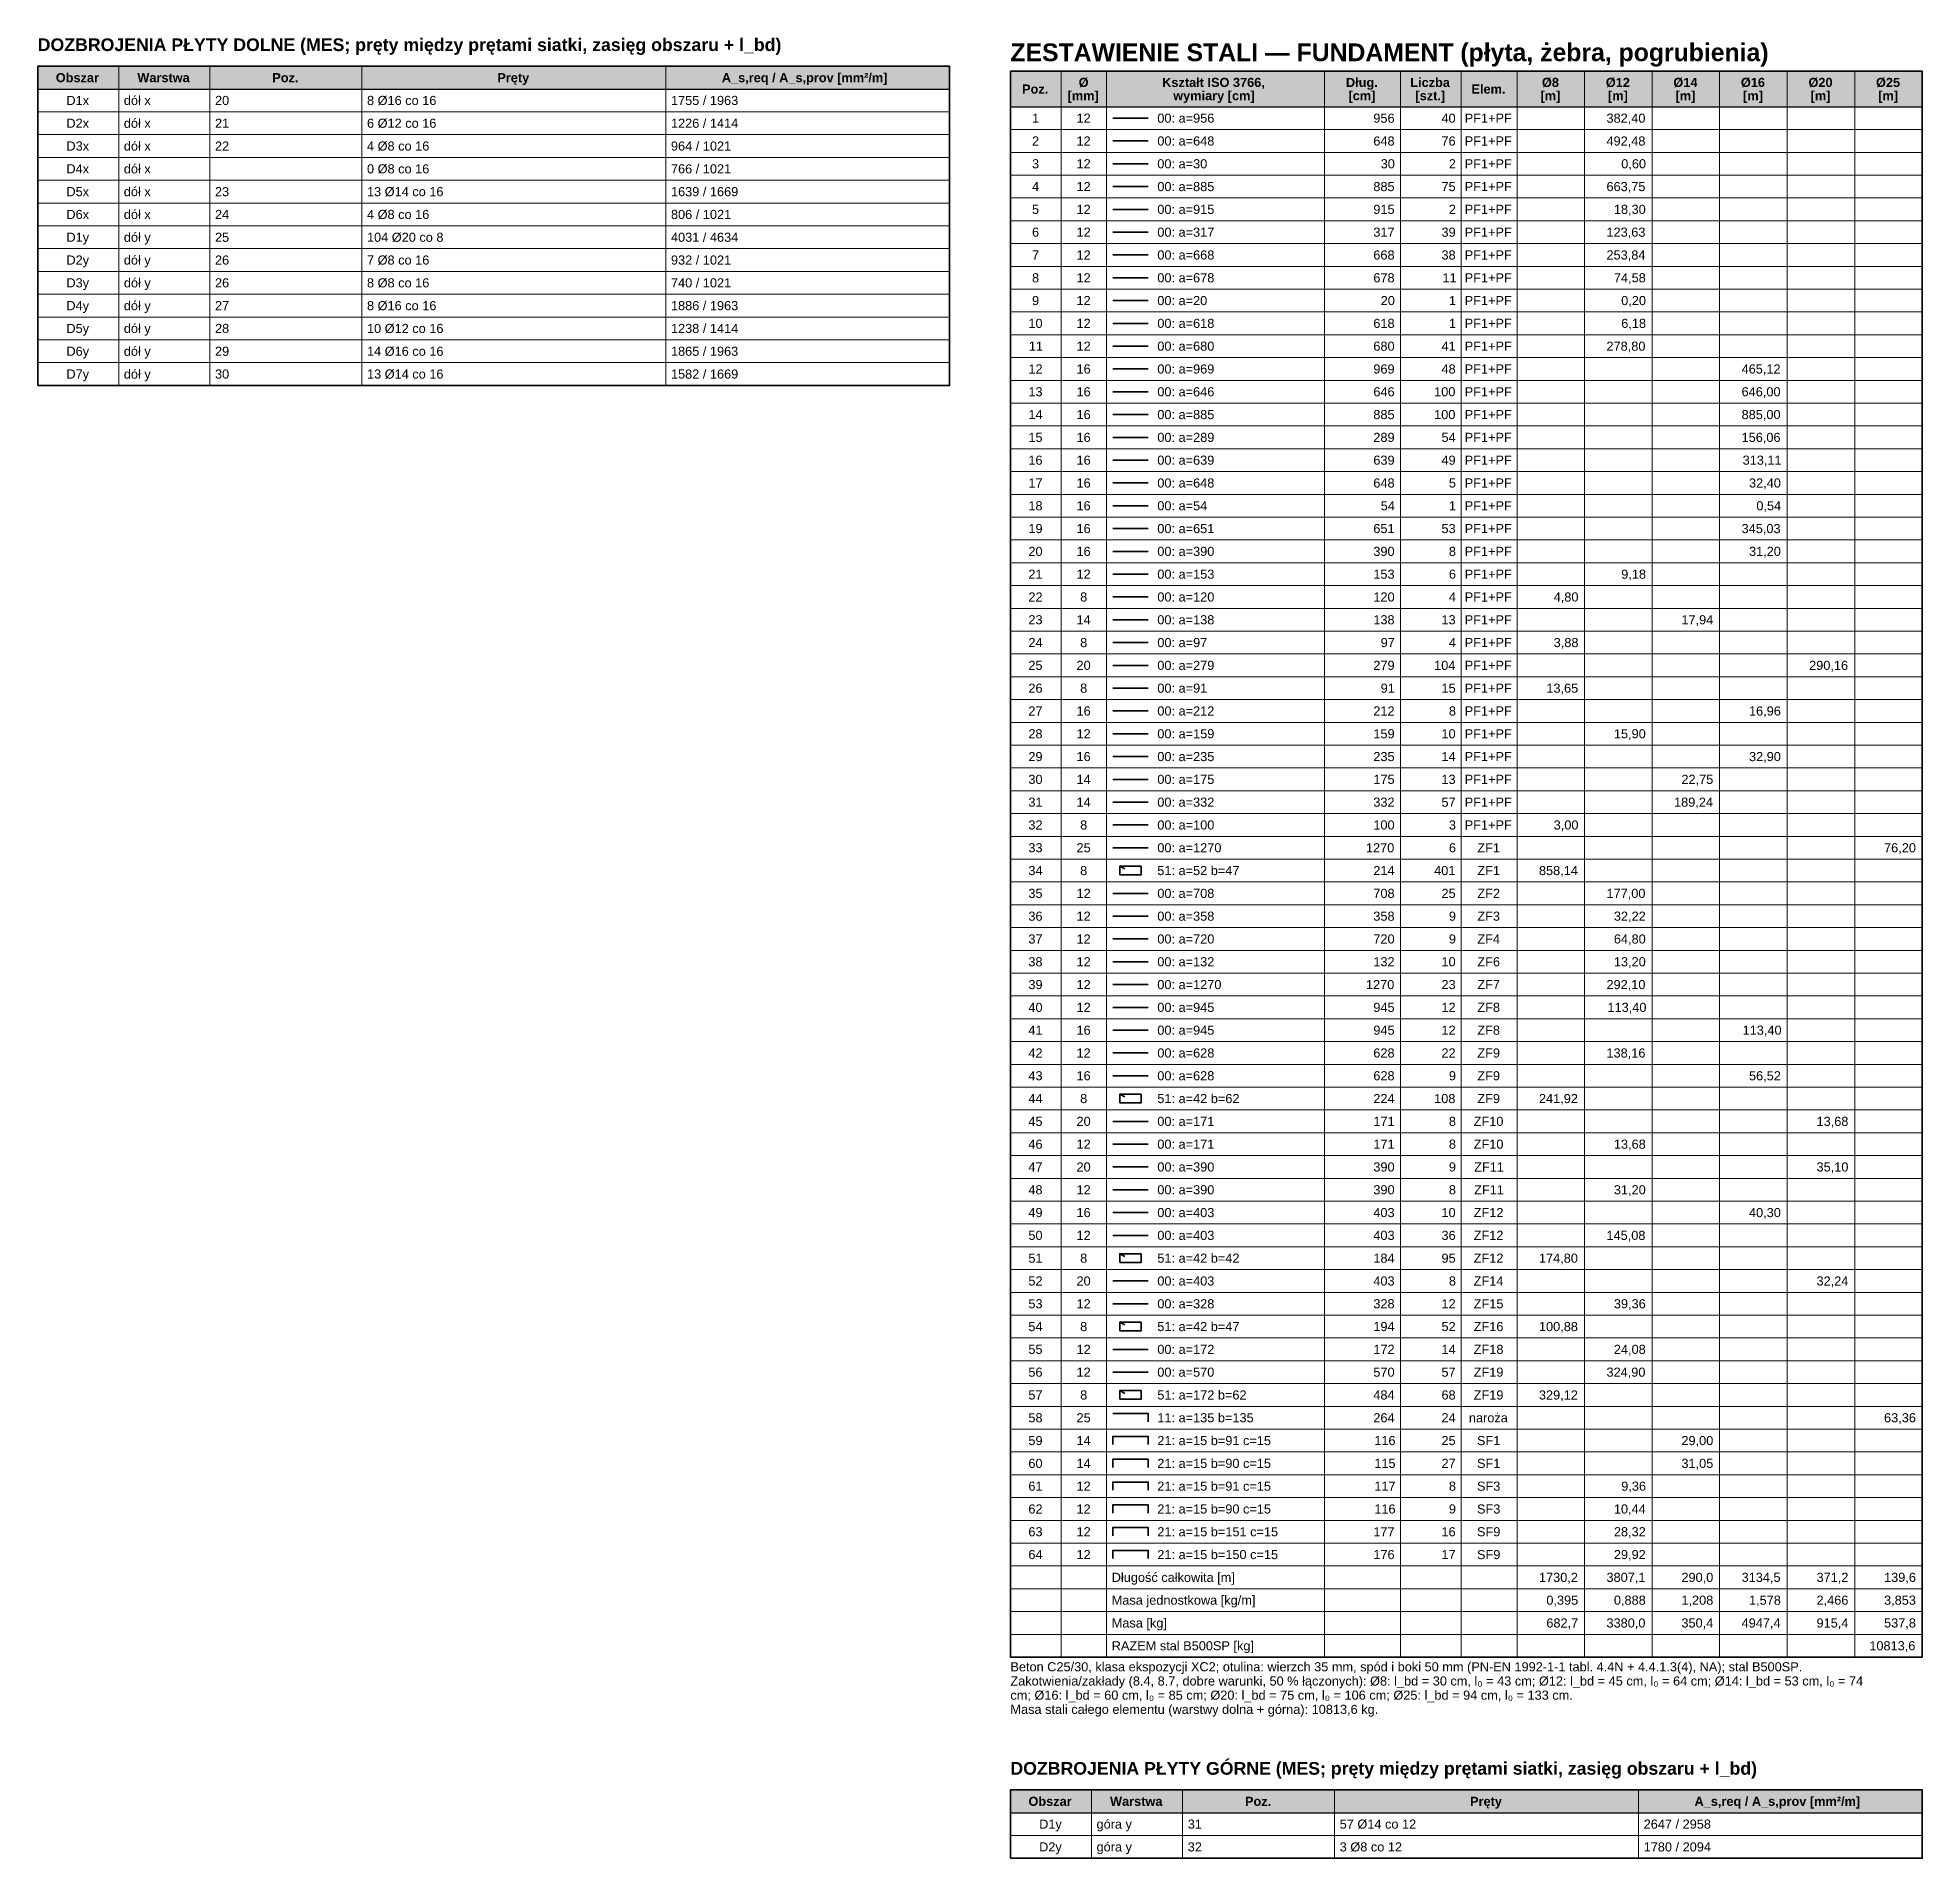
# Model space of a CAD drawing. Header units: metres. Extents: x 0 to 0.372, y -0.36 to 0.
import ezdxf

# ---------------------------------------------------------------- set-up
doc = ezdxf.new("R2010")
doc.units = ezdxf.units.M
doc.layers.add('A-WIDOK', color=7, linetype='Continuous', lineweight=25)
doc.layers.add('R-OPISY', color=7, linetype='Continuous', lineweight=25)
doc.styles.add('PL_ARIAL', font='arial.ttf')
doc.styles.add('PL_ARIAL_B', font='arialbd.ttf')

msp = doc.modelspace()

# ---------------------------------------------------------------- texts
at = {"layer": 'A-WIDOK', "style": 'PL_ARIAL'}
for s, p in [('Beton C25/30, klasa ekspozycji XC2; otulina: wierzch 35 mm, spód i boki 50 mm (PN-EN 1992-1-1 tabl. 4.4N + 4.4.1.3(4), NA); stal B500SP.', (0.192, -0.3228)), ('Zakotwienia/zakłady (8.4, 8.7, dobre warunki, 50 % łączonych): Ø8: l_bd = 30 cm, l₀ = 43 cm; Ø12: l_bd = 45 cm, l₀ = 64 cm; Ø14: l_bd = 53 cm, l₀ = 74', (0.192, -0.3256)), ('cm; Ø16: l_bd = 60 cm, l₀ = 85 cm; Ø20: l_bd = 75 cm, l₀ = 106 cm; Ø25: l_bd = 94 cm, l₀ = 133 cm.', (0.192, -0.3284)), ('Masa stali całego elementu (warstwy dolna + górna): 10813,6 kg.', (0.192, -0.3312))]:
    msp.add_text(s, height=0.0018, dxfattribs=at).set_placement(p)
at = {"layer": 'R-OPISY'}
for s, height, style, p in [('DOZBROJENIA PŁYTY DOLNE (MES; pręty między prętami siatki, zasięg obszaru + l_bd)', 0.0025, 'PL_ARIAL_B', (0, -0.003)), ('ZESTAWIENIE STALI — FUNDAMENT (płyta, żebra, pogrubienia)', 0.0035, 'PL_ARIAL_B', (0.192, -0.005)), ('Obszar', 0.0018, 'PL_ARIAL_B', (0.00357, -0.00915)), ('Warstwa', 0.0018, 'PL_ARIAL_B', (0.01967, -0.00915)), ('Poz.', 0.0018, 'PL_ARIAL_B', (0.04631, -0.00915)), ('Pręty', 0.0018, 'PL_ARIAL_B', (0.09073, -0.00915)), ('A_s,req / A_s,prov [mm²/m]', 0.0018, 'PL_ARIAL_B', (0.13504, -0.00915)), ('Poz.', 0.0018, 'PL_ARIAL_B', (0.19431, -0.0114)), ('[mm]', 0.0018, 'PL_ARIAL_B', (0.2033, -0.0127)), ('Ø', 0.0018, 'PL_ARIAL_B', (0.20548, -0.01009)), ('Kształt ISO 3766,', 0.0018, 'PL_ARIAL_B', (0.22196, -0.01009)), ('wymiary [cm]', 0.0018, 'PL_ARIAL_B', (0.22414, -0.0127)), ('Dług.', 0.0018, 'PL_ARIAL_B', (0.25823, -0.01009)), ('[cm]', 0.0018, 'PL_ARIAL_B', (0.25874, -0.0127)), ('Liczba', 0.0018, 'PL_ARIAL_B', (0.27093, -0.01009)), ('[szt.]', 0.0018, 'PL_ARIAL_B', (0.27195, -0.0127)), ('Elem.', 0.0018, 'PL_ARIAL_B', (0.28301, -0.0114)), ('[m]', 0.0018, 'PL_ARIAL_B', (0.29663, -0.0127)), ('Ø8', 0.0018, 'PL_ARIAL_B', (0.29692, -0.01009)), ('Ø12', 0.0018, 'PL_ARIAL_B', (0.30953, -0.01009)), ('[m]', 0.0018, 'PL_ARIAL_B', (0.30997, -0.0127)), ('Ø14', 0.0018, 'PL_ARIAL_B', (0.32286, -0.01009)), ('[m]', 0.0018, 'PL_ARIAL_B', (0.3233, -0.0127)), ('Ø16', 0.0018, 'PL_ARIAL_B', (0.33619, -0.01009)), ('[m]', 0.0018, 'PL_ARIAL_B', (0.33663, -0.0127)), ('Ø20', 0.0018, 'PL_ARIAL_B', (0.34953, -0.01009)), ('[m]', 0.0018, 'PL_ARIAL_B', (0.34997, -0.0127)), ('Ø25', 0.0018, 'PL_ARIAL_B', (0.36286, -0.01009)), ('[m]', 0.0018, 'PL_ARIAL_B', (0.3633, -0.0127)), ('D1x', 0.0018, 'PL_ARIAL', (0.00567, -0.01365)), ('dół x', 0.0018, 'PL_ARIAL', (0.017, -0.01365)), ('20', 0.0018, 'PL_ARIAL', (0.035, -0.01365)), ('8 Ø16 co 16', 0.0018, 'PL_ARIAL', (0.065, -0.01365)), ('1755 / 1963', 0.0018, 'PL_ARIAL', (0.125, -0.01365)), ('D2x', 0.0018, 'PL_ARIAL', (0.00567, -0.01815)), ('dół x', 0.0018, 'PL_ARIAL', (0.017, -0.01815)), ('21', 0.0018, 'PL_ARIAL', (0.035, -0.01815)), ('6 Ø12 co 16', 0.0018, 'PL_ARIAL', (0.065, -0.01815)), ('1226 / 1414', 0.0018, 'PL_ARIAL', (0.125, -0.01815)), ('1', 0.0018, 'PL_ARIAL', (0.19627, -0.01715)), ('12', 0.0018, 'PL_ARIAL', (0.20505, -0.01715)), ('00: a=956', 0.0018, 'PL_ARIAL', (0.221, -0.01715)), ('956', 0.0018, 'PL_ARIAL', (0.26364, -0.01715)), ('40', 0.0018, 'PL_ARIAL', (0.27709, -0.01715)), ('PF1+PF', 0.0018, 'PL_ARIAL', (0.28167, -0.01715)), ('382,40', 0.0018, 'PL_ARIAL', (0.30966, -0.01715)), ('D3x', 0.0018, 'PL_ARIAL', (0.00567, -0.02265)), ('dół x', 0.0018, 'PL_ARIAL', (0.017, -0.02265)), ('22', 0.0018, 'PL_ARIAL', (0.035, -0.02265)), ('4 Ø8 co 16', 0.0018, 'PL_ARIAL', (0.065, -0.02265)), ('964 / 1021', 0.0018, 'PL_ARIAL', (0.125, -0.02265)), ('2', 0.0018, 'PL_ARIAL', (0.19627, -0.02165)), ('12', 0.0018, 'PL_ARIAL', (0.20505, -0.02165)), ('00: a=648', 0.0018, 'PL_ARIAL', (0.221, -0.02165)), ('648', 0.0018, 'PL_ARIAL', (0.26364, -0.02165)), ('76', 0.0018, 'PL_ARIAL', (0.27709, -0.02165)), ('PF1+PF', 0.0018, 'PL_ARIAL', (0.28167, -0.02165)), ('492,48', 0.0018, 'PL_ARIAL', (0.30966, -0.02165)), ('D4x', 0.0018, 'PL_ARIAL', (0.00567, -0.02715)), ('dół x', 0.0018, 'PL_ARIAL', (0.017, -0.02715)), ('0 Ø8 co 16', 0.0018, 'PL_ARIAL', (0.065, -0.02715)), ('766 / 1021', 0.0018, 'PL_ARIAL', (0.125, -0.02715)), ('3', 0.0018, 'PL_ARIAL', (0.19627, -0.02615)), ('12', 0.0018, 'PL_ARIAL', (0.20505, -0.02615)), ('00: a=30', 0.0018, 'PL_ARIAL', (0.221, -0.02615)), ('30', 0.0018, 'PL_ARIAL', (0.26509, -0.02615)), ('2', 0.0018, 'PL_ARIAL', (0.27855, -0.02615)), ('PF1+PF', 0.0018, 'PL_ARIAL', (0.28167, -0.02615)), ('0,60', 0.0018, 'PL_ARIAL', (0.31257, -0.02615)), ('dół x', 0.0018, 'PL_ARIAL', (0.017, -0.03165)), ('1639 / 1669', 0.0018, 'PL_ARIAL', (0.125, -0.03165)), ('4', 0.0018, 'PL_ARIAL', (0.19627, -0.03065)), ('12', 0.0018, 'PL_ARIAL', (0.20505, -0.03065)), ('00: a=885', 0.0018, 'PL_ARIAL', (0.221, -0.03065)), ('885', 0.0018, 'PL_ARIAL', (0.26364, -0.03065)), ('75', 0.0018, 'PL_ARIAL', (0.27709, -0.03065)), ('PF1+PF', 0.0018, 'PL_ARIAL', (0.28167, -0.03065)), ('663,75', 0.0018, 'PL_ARIAL', (0.30966, -0.03065)), ('D5x', 0.0018, 'PL_ARIAL', (0.00567, -0.03165)), ('23', 0.0018, 'PL_ARIAL', (0.035, -0.03165)), ('13 Ø14 co 16', 0.0018, 'PL_ARIAL', (0.065, -0.03165)), ('5', 0.0018, 'PL_ARIAL', (0.19627, -0.03515)), ('12', 0.0018, 'PL_ARIAL', (0.20505, -0.03515)), ('00: a=915', 0.0018, 'PL_ARIAL', (0.221, -0.03515)), ('915', 0.0018, 'PL_ARIAL', (0.26364, -0.03515)), ('2', 0.0018, 'PL_ARIAL', (0.27855, -0.03515)), ('PF1+PF', 0.0018, 'PL_ARIAL', (0.28167, -0.03515)), ('18,30', 0.0018, 'PL_ARIAL', (0.31112, -0.03515)), ('D6x', 0.0018, 'PL_ARIAL', (0.00567, -0.03615)), ('dół x', 0.0018, 'PL_ARIAL', (0.017, -0.03615)), ('24', 0.0018, 'PL_ARIAL', (0.035, -0.03615)), ('4 Ø8 co 16', 0.0018, 'PL_ARIAL', (0.065, -0.03615)), ('806 / 1021', 0.0018, 'PL_ARIAL', (0.125, -0.03615)), ('D1y', 0.0018, 'PL_ARIAL', (0.00567, -0.04065)), ('dół y', 0.0018, 'PL_ARIAL', (0.017, -0.04065)), ('25', 0.0018, 'PL_ARIAL', (0.035, -0.04065)), ('104 Ø20 co 8', 0.0018, 'PL_ARIAL', (0.065, -0.04065)), ('4031 / 4634', 0.0018, 'PL_ARIAL', (0.125, -0.04065)), ('6', 0.0018, 'PL_ARIAL', (0.19627, -0.03965)), ('12', 0.0018, 'PL_ARIAL', (0.20505, -0.03965)), ('00: a=317', 0.0018, 'PL_ARIAL', (0.221, -0.03965)), ('317', 0.0018, 'PL_ARIAL', (0.26364, -0.03965)), ('39', 0.0018, 'PL_ARIAL', (0.27709, -0.03965)), ('PF1+PF', 0.0018, 'PL_ARIAL', (0.28167, -0.03965)), ('123,63', 0.0018, 'PL_ARIAL', (0.30966, -0.03965)), ('D2y', 0.0018, 'PL_ARIAL', (0.00567, -0.04515)), ('dół y', 0.0018, 'PL_ARIAL', (0.017, -0.04515)), ('26', 0.0018, 'PL_ARIAL', (0.035, -0.04515)), ('7 Ø8 co 16', 0.0018, 'PL_ARIAL', (0.065, -0.04515)), ('932 / 1021', 0.0018, 'PL_ARIAL', (0.125, -0.04515)), ('7', 0.0018, 'PL_ARIAL', (0.19627, -0.04415)), ('12', 0.0018, 'PL_ARIAL', (0.20505, -0.04415)), ('00: a=668', 0.0018, 'PL_ARIAL', (0.221, -0.04415)), ('668', 0.0018, 'PL_ARIAL', (0.26364, -0.04415)), ('38', 0.0018, 'PL_ARIAL', (0.27709, -0.04415)), ('PF1+PF', 0.0018, 'PL_ARIAL', (0.28167, -0.04415)), ('253,84', 0.0018, 'PL_ARIAL', (0.30966, -0.04415)), ('D3y', 0.0018, 'PL_ARIAL', (0.00567, -0.04965)), ('dół y', 0.0018, 'PL_ARIAL', (0.017, -0.04965)), ('26', 0.0018, 'PL_ARIAL', (0.035, -0.04965)), ('8 Ø8 co 16', 0.0018, 'PL_ARIAL', (0.065, -0.04965)), ('740 / 1021', 0.0018, 'PL_ARIAL', (0.125, -0.04965)), ('8', 0.0018, 'PL_ARIAL', (0.19627, -0.04865)), ('12', 0.0018, 'PL_ARIAL', (0.20505, -0.04865)), ('00: a=678', 0.0018, 'PL_ARIAL', (0.221, -0.04865)), ('678', 0.0018, 'PL_ARIAL', (0.26364, -0.04865)), ('11', 0.0018, 'PL_ARIAL', (0.27728, -0.04865)), ('PF1+PF', 0.0018, 'PL_ARIAL', (0.28167, -0.04865)), ('74,58', 0.0018, 'PL_ARIAL', (0.31112, -0.04865)), ('9', 0.0018, 'PL_ARIAL', (0.19627, -0.05315)), ('12', 0.0018, 'PL_ARIAL', (0.20505, -0.05315)), ('00: a=20', 0.0018, 'PL_ARIAL', (0.221, -0.05315)), ('20', 0.0018, 'PL_ARIAL', (0.26509, -0.05315)), ('1', 0.0018, 'PL_ARIAL', (0.27855, -0.05315)), ('PF1+PF', 0.0018, 'PL_ARIAL', (0.28167, -0.05315)), ('0,20', 0.0018, 'PL_ARIAL', (0.31257, -0.05315)), ('D4y', 0.0018, 'PL_ARIAL', (0.00567, -0.05415)), ('dół y', 0.0018, 'PL_ARIAL', (0.017, -0.05415)), ('27', 0.0018, 'PL_ARIAL', (0.035, -0.05415)), ('8 Ø16 co 16', 0.0018, 'PL_ARIAL', (0.065, -0.05415)), ('1886 / 1963', 0.0018, 'PL_ARIAL', (0.125, -0.05415)), ('D5y', 0.0018, 'PL_ARIAL', (0.00567, -0.05865)), ('dół y', 0.0018, 'PL_ARIAL', (0.017, -0.05865)), ('28', 0.0018, 'PL_ARIAL', (0.035, -0.05865)), ('10 Ø12 co 16', 0.0018, 'PL_ARIAL', (0.065, -0.05865)), ('1238 / 1414', 0.0018, 'PL_ARIAL', (0.125, -0.05865)), ('10', 0.0018, 'PL_ARIAL', (0.19555, -0.05765)), ('12', 0.0018, 'PL_ARIAL', (0.20505, -0.05765)), ('00: a=618', 0.0018, 'PL_ARIAL', (0.221, -0.05765)), ('618', 0.0018, 'PL_ARIAL', (0.26364, -0.05765)), ('1', 0.0018, 'PL_ARIAL', (0.27855, -0.05765)), ('PF1+PF', 0.0018, 'PL_ARIAL', (0.28167, -0.05765)), ('6,18', 0.0018, 'PL_ARIAL', (0.31257, -0.05765)), ('D6y', 0.0018, 'PL_ARIAL', (0.00567, -0.06315)), ('dół y', 0.0018, 'PL_ARIAL', (0.017, -0.06315)), ('29', 0.0018, 'PL_ARIAL', (0.035, -0.06315)), ('14 Ø16 co 16', 0.0018, 'PL_ARIAL', (0.065, -0.06315)), ('1865 / 1963', 0.0018, 'PL_ARIAL', (0.125, -0.06315)), ('11', 0.0018, 'PL_ARIAL', (0.19564, -0.06215)), ('12', 0.0018, 'PL_ARIAL', (0.20505, -0.06215)), ('00: a=680', 0.0018, 'PL_ARIAL', (0.221, -0.06215)), ('680', 0.0018, 'PL_ARIAL', (0.26364, -0.06215)), ('41', 0.0018, 'PL_ARIAL', (0.27709, -0.06215)), ('PF1+PF', 0.0018, 'PL_ARIAL', (0.28167, -0.06215)), ('278,80', 0.0018, 'PL_ARIAL', (0.30966, -0.06215)), ('D7y', 0.0018, 'PL_ARIAL', (0.00567, -0.06765)), ('dół y', 0.0018, 'PL_ARIAL', (0.017, -0.06765)), ('30', 0.0018, 'PL_ARIAL', (0.035, -0.06765)), ('13 Ø14 co 16', 0.0018, 'PL_ARIAL', (0.065, -0.06765)), ('1582 / 1669', 0.0018, 'PL_ARIAL', (0.125, -0.06765)), ('12', 0.0018, 'PL_ARIAL', (0.19555, -0.06665)), ('16', 0.0018, 'PL_ARIAL', (0.20505, -0.06665)), ('00: a=969', 0.0018, 'PL_ARIAL', (0.221, -0.06665)), ('969', 0.0018, 'PL_ARIAL', (0.26364, -0.06665)), ('48', 0.0018, 'PL_ARIAL', (0.27709, -0.06665)), ('PF1+PF', 0.0018, 'PL_ARIAL', (0.28167, -0.06665)), ('465,12', 0.0018, 'PL_ARIAL', (0.33633, -0.06665)), ('13', 0.0018, 'PL_ARIAL', (0.19555, -0.07115)), ('16', 0.0018, 'PL_ARIAL', (0.20505, -0.07115)), ('00: a=646', 0.0018, 'PL_ARIAL', (0.221, -0.07115)), ('646', 0.0018, 'PL_ARIAL', (0.26364, -0.07115)), ('100', 0.0018, 'PL_ARIAL', (0.27564, -0.07115)), ('PF1+PF', 0.0018, 'PL_ARIAL', (0.28167, -0.07115)), ('646,00', 0.0018, 'PL_ARIAL', (0.33633, -0.07115)), ('14', 0.0018, 'PL_ARIAL', (0.19555, -0.07565)), ('16', 0.0018, 'PL_ARIAL', (0.20505, -0.07565)), ('00: a=885', 0.0018, 'PL_ARIAL', (0.221, -0.07565)), ('885', 0.0018, 'PL_ARIAL', (0.26364, -0.07565)), ('100', 0.0018, 'PL_ARIAL', (0.27564, -0.07565)), ('PF1+PF', 0.0018, 'PL_ARIAL', (0.28167, -0.07565)), ('885,00', 0.0018, 'PL_ARIAL', (0.33633, -0.07565)), ('15', 0.0018, 'PL_ARIAL', (0.19555, -0.08015)), ('16', 0.0018, 'PL_ARIAL', (0.20505, -0.08015)), ('00: a=289', 0.0018, 'PL_ARIAL', (0.221, -0.08015)), ('289', 0.0018, 'PL_ARIAL', (0.26364, -0.08015)), ('54', 0.0018, 'PL_ARIAL', (0.27709, -0.08015)), ('PF1+PF', 0.0018, 'PL_ARIAL', (0.28167, -0.08015)), ('156,06', 0.0018, 'PL_ARIAL', (0.33633, -0.08015)), ('16', 0.0018, 'PL_ARIAL', (0.19555, -0.08465)), ('16', 0.0018, 'PL_ARIAL', (0.20505, -0.08465)), ('00: a=639', 0.0018, 'PL_ARIAL', (0.221, -0.08465)), ('639', 0.0018, 'PL_ARIAL', (0.26364, -0.08465)), ('49', 0.0018, 'PL_ARIAL', (0.27709, -0.08465)), ('PF1+PF', 0.0018, 'PL_ARIAL', (0.28167, -0.08465)), ('313,11', 0.0018, 'PL_ARIAL', (0.33653, -0.08465)), ('17', 0.0018, 'PL_ARIAL', (0.19555, -0.08915)), ('16', 0.0018, 'PL_ARIAL', (0.20505, -0.08915)), ('00: a=648', 0.0018, 'PL_ARIAL', (0.221, -0.08915)), ('648', 0.0018, 'PL_ARIAL', (0.26364, -0.08915)), ('5', 0.0018, 'PL_ARIAL', (0.27855, -0.08915)), ('PF1+PF', 0.0018, 'PL_ARIAL', (0.28167, -0.08915)), ('32,40', 0.0018, 'PL_ARIAL', (0.33779, -0.08915)), ('18', 0.0018, 'PL_ARIAL', (0.19555, -0.09365)), ('16', 0.0018, 'PL_ARIAL', (0.20505, -0.09365)), ('00: a=54', 0.0018, 'PL_ARIAL', (0.221, -0.09365)), ('54', 0.0018, 'PL_ARIAL', (0.26509, -0.09365)), ('1', 0.0018, 'PL_ARIAL', (0.27855, -0.09365)), ('PF1+PF', 0.0018, 'PL_ARIAL', (0.28167, -0.09365)), ('0,54', 0.0018, 'PL_ARIAL', (0.33924, -0.09365)), ('19', 0.0018, 'PL_ARIAL', (0.19555, -0.09815)), ('16', 0.0018, 'PL_ARIAL', (0.20505, -0.09815)), ('00: a=651', 0.0018, 'PL_ARIAL', (0.221, -0.09815)), ('651', 0.0018, 'PL_ARIAL', (0.26364, -0.09815)), ('53', 0.0018, 'PL_ARIAL', (0.27709, -0.09815)), ('PF1+PF', 0.0018, 'PL_ARIAL', (0.28167, -0.09815)), ('345,03', 0.0018, 'PL_ARIAL', (0.33633, -0.09815)), ('20', 0.0018, 'PL_ARIAL', (0.19555, -0.10265)), ('16', 0.0018, 'PL_ARIAL', (0.20505, -0.10265)), ('00: a=390', 0.0018, 'PL_ARIAL', (0.221, -0.10265)), ('390', 0.0018, 'PL_ARIAL', (0.26364, -0.10265)), ('8', 0.0018, 'PL_ARIAL', (0.27855, -0.10265)), ('PF1+PF', 0.0018, 'PL_ARIAL', (0.28167, -0.10265)), ('31,20', 0.0018, 'PL_ARIAL', (0.33779, -0.10265)), ('21', 0.0018, 'PL_ARIAL', (0.19555, -0.10715)), ('12', 0.0018, 'PL_ARIAL', (0.20505, -0.10715)), ('00: a=153', 0.0018, 'PL_ARIAL', (0.221, -0.10715)), ('153', 0.0018, 'PL_ARIAL', (0.26364, -0.10715)), ('6', 0.0018, 'PL_ARIAL', (0.27855, -0.10715)), ('PF1+PF', 0.0018, 'PL_ARIAL', (0.28167, -0.10715)), ('9,18', 0.0018, 'PL_ARIAL', (0.31257, -0.10715)), ('22', 0.0018, 'PL_ARIAL', (0.19555, -0.11165)), ('8', 0.0018, 'PL_ARIAL', (0.20577, -0.11165)), ('00: a=120', 0.0018, 'PL_ARIAL', (0.221, -0.11165)), ('120', 0.0018, 'PL_ARIAL', (0.26364, -0.11165)), ('4', 0.0018, 'PL_ARIAL', (0.27855, -0.11165)), ('PF1+PF', 0.0018, 'PL_ARIAL', (0.28167, -0.11165)), ('4,80', 0.0018, 'PL_ARIAL', (0.29924, -0.11165)), ('23', 0.0018, 'PL_ARIAL', (0.19555, -0.11615)), ('14', 0.0018, 'PL_ARIAL', (0.20505, -0.11615)), ('00: a=138', 0.0018, 'PL_ARIAL', (0.221, -0.11615)), ('138', 0.0018, 'PL_ARIAL', (0.26364, -0.11615)), ('13', 0.0018, 'PL_ARIAL', (0.27709, -0.11615)), ('PF1+PF', 0.0018, 'PL_ARIAL', (0.28167, -0.11615)), ('17,94', 0.0018, 'PL_ARIAL', (0.32445, -0.11615)), ('24', 0.0018, 'PL_ARIAL', (0.19555, -0.12065)), ('8', 0.0018, 'PL_ARIAL', (0.20577, -0.12065)), ('00: a=97', 0.0018, 'PL_ARIAL', (0.221, -0.12065)), ('97', 0.0018, 'PL_ARIAL', (0.26509, -0.12065)), ('4', 0.0018, 'PL_ARIAL', (0.27855, -0.12065)), ('PF1+PF', 0.0018, 'PL_ARIAL', (0.28167, -0.12065)), ('3,88', 0.0018, 'PL_ARIAL', (0.29924, -0.12065)), ('25', 0.0018, 'PL_ARIAL', (0.19555, -0.12515)), ('20', 0.0018, 'PL_ARIAL', (0.20505, -0.12515)), ('00: a=279', 0.0018, 'PL_ARIAL', (0.221, -0.12515)), ('279', 0.0018, 'PL_ARIAL', (0.26364, -0.12515)), ('104', 0.0018, 'PL_ARIAL', (0.27564, -0.12515)), ('PF1+PF', 0.0018, 'PL_ARIAL', (0.28167, -0.12515)), ('290,16', 0.0018, 'PL_ARIAL', (0.34966, -0.12515)), ('26', 0.0018, 'PL_ARIAL', (0.19555, -0.12965)), ('8', 0.0018, 'PL_ARIAL', (0.20577, -0.12965)), ('00: a=91', 0.0018, 'PL_ARIAL', (0.221, -0.12965)), ('91', 0.0018, 'PL_ARIAL', (0.26509, -0.12965)), ('15', 0.0018, 'PL_ARIAL', (0.27709, -0.12965)), ('PF1+PF', 0.0018, 'PL_ARIAL', (0.28167, -0.12965)), ('13,65', 0.0018, 'PL_ARIAL', (0.29779, -0.12965)), ('27', 0.0018, 'PL_ARIAL', (0.19555, -0.13415)), ('16', 0.0018, 'PL_ARIAL', (0.20505, -0.13415)), ('00: a=212', 0.0018, 'PL_ARIAL', (0.221, -0.13415)), ('212', 0.0018, 'PL_ARIAL', (0.26364, -0.13415)), ('8', 0.0018, 'PL_ARIAL', (0.27855, -0.13415)), ('PF1+PF', 0.0018, 'PL_ARIAL', (0.28167, -0.13415)), ('16,96', 0.0018, 'PL_ARIAL', (0.33779, -0.13415)), ('28', 0.0018, 'PL_ARIAL', (0.19555, -0.13865)), ('12', 0.0018, 'PL_ARIAL', (0.20505, -0.13865)), ('00: a=159', 0.0018, 'PL_ARIAL', (0.221, -0.13865)), ('159', 0.0018, 'PL_ARIAL', (0.26364, -0.13865)), ('10', 0.0018, 'PL_ARIAL', (0.27709, -0.13865)), ('PF1+PF', 0.0018, 'PL_ARIAL', (0.28167, -0.13865)), ('15,90', 0.0018, 'PL_ARIAL', (0.31112, -0.13865)), ('29', 0.0018, 'PL_ARIAL', (0.19555, -0.14315)), ('16', 0.0018, 'PL_ARIAL', (0.20505, -0.14315)), ('00: a=235', 0.0018, 'PL_ARIAL', (0.221, -0.14315)), ('235', 0.0018, 'PL_ARIAL', (0.26364, -0.14315)), ('14', 0.0018, 'PL_ARIAL', (0.27709, -0.14315)), ('PF1+PF', 0.0018, 'PL_ARIAL', (0.28167, -0.14315)), ('32,90', 0.0018, 'PL_ARIAL', (0.33779, -0.14315)), ('30', 0.0018, 'PL_ARIAL', (0.19555, -0.14765)), ('14', 0.0018, 'PL_ARIAL', (0.20505, -0.14765)), ('00: a=175', 0.0018, 'PL_ARIAL', (0.221, -0.14765)), ('175', 0.0018, 'PL_ARIAL', (0.26364, -0.14765)), ('13', 0.0018, 'PL_ARIAL', (0.27709, -0.14765)), ('PF1+PF', 0.0018, 'PL_ARIAL', (0.28167, -0.14765)), ('22,75', 0.0018, 'PL_ARIAL', (0.32445, -0.14765)), ('31', 0.0018, 'PL_ARIAL', (0.19555, -0.15215)), ('14', 0.0018, 'PL_ARIAL', (0.20505, -0.15215)), ('00: a=332', 0.0018, 'PL_ARIAL', (0.221, -0.15215)), ('332', 0.0018, 'PL_ARIAL', (0.26364, -0.15215)), ('57', 0.0018, 'PL_ARIAL', (0.27709, -0.15215)), ('PF1+PF', 0.0018, 'PL_ARIAL', (0.28167, -0.15215)), ('189,24', 0.0018, 'PL_ARIAL', (0.323, -0.15215)), ('32', 0.0018, 'PL_ARIAL', (0.19555, -0.15665)), ('8', 0.0018, 'PL_ARIAL', (0.20577, -0.15665)), ('00: a=100', 0.0018, 'PL_ARIAL', (0.221, -0.15665)), ('100', 0.0018, 'PL_ARIAL', (0.26364, -0.15665)), ('3', 0.0018, 'PL_ARIAL', (0.27855, -0.15665)), ('PF1+PF', 0.0018, 'PL_ARIAL', (0.28167, -0.15665)), ('3,00', 0.0018, 'PL_ARIAL', (0.29924, -0.15665)), ('33', 0.0018, 'PL_ARIAL', (0.19555, -0.16115)), ('25', 0.0018, 'PL_ARIAL', (0.20505, -0.16115)), ('00: a=1270', 0.0018, 'PL_ARIAL', (0.221, -0.16115)), ('1270', 0.0018, 'PL_ARIAL', (0.26218, -0.16115)), ('6', 0.0018, 'PL_ARIAL', (0.27855, -0.16115)), ('ZF1', 0.0018, 'PL_ARIAL', (0.28417, -0.16115)), ('76,20', 0.0018, 'PL_ARIAL', (0.36445, -0.16115)), ('34', 0.0018, 'PL_ARIAL', (0.19555, -0.16565)), ('8', 0.0018, 'PL_ARIAL', (0.20577, -0.16565)), ('51: a=52 b=47', 0.0018, 'PL_ARIAL', (0.221, -0.16565)), ('214', 0.0018, 'PL_ARIAL', (0.26364, -0.16565)), ('401', 0.0018, 'PL_ARIAL', (0.27564, -0.16565)), ('ZF1', 0.0018, 'PL_ARIAL', (0.28417, -0.16565)), ('858,14', 0.0018, 'PL_ARIAL', (0.29633, -0.16565)), ('35', 0.0018, 'PL_ARIAL', (0.19555, -0.17015)), ('12', 0.0018, 'PL_ARIAL', (0.20505, -0.17015)), ('00: a=708', 0.0018, 'PL_ARIAL', (0.221, -0.17015)), ('708', 0.0018, 'PL_ARIAL', (0.26364, -0.17015)), ('25', 0.0018, 'PL_ARIAL', (0.27709, -0.17015)), ('ZF2', 0.0018, 'PL_ARIAL', (0.28417, -0.17015)), ('177,00', 0.0018, 'PL_ARIAL', (0.30966, -0.17015)), ('36', 0.0018, 'PL_ARIAL', (0.19555, -0.17465)), ('12', 0.0018, 'PL_ARIAL', (0.20505, -0.17465)), ('00: a=358', 0.0018, 'PL_ARIAL', (0.221, -0.17465)), ('358', 0.0018, 'PL_ARIAL', (0.26364, -0.17465)), ('9', 0.0018, 'PL_ARIAL', (0.27855, -0.17465)), ('ZF3', 0.0018, 'PL_ARIAL', (0.28417, -0.17465)), ('32,22', 0.0018, 'PL_ARIAL', (0.31112, -0.17465)), ('37', 0.0018, 'PL_ARIAL', (0.19555, -0.17915)), ('12', 0.0018, 'PL_ARIAL', (0.20505, -0.17915)), ('00: a=720', 0.0018, 'PL_ARIAL', (0.221, -0.17915)), ('720', 0.0018, 'PL_ARIAL', (0.26364, -0.17915)), ('9', 0.0018, 'PL_ARIAL', (0.27855, -0.17915)), ('ZF4', 0.0018, 'PL_ARIAL', (0.28417, -0.17915)), ('64,80', 0.0018, 'PL_ARIAL', (0.31112, -0.17915)), ('38', 0.0018, 'PL_ARIAL', (0.19555, -0.18365)), ('12', 0.0018, 'PL_ARIAL', (0.20505, -0.18365)), ('00: a=132', 0.0018, 'PL_ARIAL', (0.221, -0.18365)), ('132', 0.0018, 'PL_ARIAL', (0.26364, -0.18365)), ('10', 0.0018, 'PL_ARIAL', (0.27709, -0.18365)), ('ZF6', 0.0018, 'PL_ARIAL', (0.28417, -0.18365)), ('13,20', 0.0018, 'PL_ARIAL', (0.31112, -0.18365)), ('39', 0.0018, 'PL_ARIAL', (0.19555, -0.18815)), ('12', 0.0018, 'PL_ARIAL', (0.20505, -0.18815)), ('00: a=1270', 0.0018, 'PL_ARIAL', (0.221, -0.18815)), ('1270', 0.0018, 'PL_ARIAL', (0.26218, -0.18815)), ('23', 0.0018, 'PL_ARIAL', (0.27709, -0.18815)), ('ZF7', 0.0018, 'PL_ARIAL', (0.28417, -0.18815)), ('292,10', 0.0018, 'PL_ARIAL', (0.30966, -0.18815)), ('40', 0.0018, 'PL_ARIAL', (0.19555, -0.19265)), ('12', 0.0018, 'PL_ARIAL', (0.20505, -0.19265)), ('00: a=945', 0.0018, 'PL_ARIAL', (0.221, -0.19265)), ('945', 0.0018, 'PL_ARIAL', (0.26364, -0.19265)), ('12', 0.0018, 'PL_ARIAL', (0.27709, -0.19265)), ('ZF8', 0.0018, 'PL_ARIAL', (0.28417, -0.19265)), ('113,40', 0.0018, 'PL_ARIAL', (0.30986, -0.19265)), ('41', 0.0018, 'PL_ARIAL', (0.19555, -0.19715)), ('16', 0.0018, 'PL_ARIAL', (0.20505, -0.19715)), ('00: a=945', 0.0018, 'PL_ARIAL', (0.221, -0.19715)), ('945', 0.0018, 'PL_ARIAL', (0.26364, -0.19715)), ('12', 0.0018, 'PL_ARIAL', (0.27709, -0.19715)), ('ZF8', 0.0018, 'PL_ARIAL', (0.28417, -0.19715)), ('113,40', 0.0018, 'PL_ARIAL', (0.33653, -0.19715)), ('42', 0.0018, 'PL_ARIAL', (0.19555, -0.20165)), ('12', 0.0018, 'PL_ARIAL', (0.20505, -0.20165)), ('00: a=628', 0.0018, 'PL_ARIAL', (0.221, -0.20165)), ('628', 0.0018, 'PL_ARIAL', (0.26364, -0.20165)), ('22', 0.0018, 'PL_ARIAL', (0.27709, -0.20165)), ('ZF9', 0.0018, 'PL_ARIAL', (0.28417, -0.20165)), ('138,16', 0.0018, 'PL_ARIAL', (0.30966, -0.20165)), ('43', 0.0018, 'PL_ARIAL', (0.19555, -0.20615)), ('16', 0.0018, 'PL_ARIAL', (0.20505, -0.20615)), ('00: a=628', 0.0018, 'PL_ARIAL', (0.221, -0.20615)), ('628', 0.0018, 'PL_ARIAL', (0.26364, -0.20615)), ('9', 0.0018, 'PL_ARIAL', (0.27855, -0.20615)), ('ZF9', 0.0018, 'PL_ARIAL', (0.28417, -0.20615)), ('56,52', 0.0018, 'PL_ARIAL', (0.33779, -0.20615)), ('44', 0.0018, 'PL_ARIAL', (0.19555, -0.21065)), ('8', 0.0018, 'PL_ARIAL', (0.20577, -0.21065)), ('51: a=42 b=62', 0.0018, 'PL_ARIAL', (0.221, -0.21065)), ('224', 0.0018, 'PL_ARIAL', (0.26364, -0.21065)), ('108', 0.0018, 'PL_ARIAL', (0.27564, -0.21065)), ('ZF9', 0.0018, 'PL_ARIAL', (0.28417, -0.21065)), ('241,92', 0.0018, 'PL_ARIAL', (0.29633, -0.21065)), ('45', 0.0018, 'PL_ARIAL', (0.19555, -0.21515)), ('20', 0.0018, 'PL_ARIAL', (0.20505, -0.21515)), ('00: a=171', 0.0018, 'PL_ARIAL', (0.221, -0.21515)), ('171', 0.0018, 'PL_ARIAL', (0.26364, -0.21515)), ('8', 0.0018, 'PL_ARIAL', (0.27855, -0.21515)), ('ZF10', 0.0018, 'PL_ARIAL', (0.28345, -0.21515)), ('13,68', 0.0018, 'PL_ARIAL', (0.35112, -0.21515)), ('46', 0.0018, 'PL_ARIAL', (0.19555, -0.21965)), ('12', 0.0018, 'PL_ARIAL', (0.20505, -0.21965)), ('00: a=171', 0.0018, 'PL_ARIAL', (0.221, -0.21965)), ('171', 0.0018, 'PL_ARIAL', (0.26364, -0.21965)), ('8', 0.0018, 'PL_ARIAL', (0.27855, -0.21965)), ('ZF10', 0.0018, 'PL_ARIAL', (0.28345, -0.21965)), ('13,68', 0.0018, 'PL_ARIAL', (0.31112, -0.21965)), ('47', 0.0018, 'PL_ARIAL', (0.19555, -0.22415)), ('20', 0.0018, 'PL_ARIAL', (0.20505, -0.22415)), ('00: a=390', 0.0018, 'PL_ARIAL', (0.221, -0.22415)), ('390', 0.0018, 'PL_ARIAL', (0.26364, -0.22415)), ('9', 0.0018, 'PL_ARIAL', (0.27855, -0.22415)), ('ZF11', 0.0018, 'PL_ARIAL', (0.28354, -0.22415)), ('35,10', 0.0018, 'PL_ARIAL', (0.35112, -0.22415)), ('48', 0.0018, 'PL_ARIAL', (0.19555, -0.22865)), ('12', 0.0018, 'PL_ARIAL', (0.20505, -0.22865)), ('00: a=390', 0.0018, 'PL_ARIAL', (0.221, -0.22865)), ('390', 0.0018, 'PL_ARIAL', (0.26364, -0.22865)), ('8', 0.0018, 'PL_ARIAL', (0.27855, -0.22865)), ('ZF11', 0.0018, 'PL_ARIAL', (0.28354, -0.22865)), ('31,20', 0.0018, 'PL_ARIAL', (0.31112, -0.22865)), ('49', 0.0018, 'PL_ARIAL', (0.19555, -0.23315)), ('16', 0.0018, 'PL_ARIAL', (0.20505, -0.23315)), ('00: a=403', 0.0018, 'PL_ARIAL', (0.221, -0.23315)), ('403', 0.0018, 'PL_ARIAL', (0.26364, -0.23315)), ('10', 0.0018, 'PL_ARIAL', (0.27709, -0.23315)), ('ZF12', 0.0018, 'PL_ARIAL', (0.28345, -0.23315)), ('40,30', 0.0018, 'PL_ARIAL', (0.33779, -0.23315)), ('50', 0.0018, 'PL_ARIAL', (0.19555, -0.23765)), ('12', 0.0018, 'PL_ARIAL', (0.20505, -0.23765)), ('00: a=403', 0.0018, 'PL_ARIAL', (0.221, -0.23765)), ('403', 0.0018, 'PL_ARIAL', (0.26364, -0.23765)), ('36', 0.0018, 'PL_ARIAL', (0.27709, -0.23765)), ('ZF12', 0.0018, 'PL_ARIAL', (0.28345, -0.23765)), ('145,08', 0.0018, 'PL_ARIAL', (0.30966, -0.23765)), ('51', 0.0018, 'PL_ARIAL', (0.19555, -0.24215)), ('8', 0.0018, 'PL_ARIAL', (0.20577, -0.24215)), ('51: a=42 b=42', 0.0018, 'PL_ARIAL', (0.221, -0.24215)), ('184', 0.0018, 'PL_ARIAL', (0.26364, -0.24215)), ('95', 0.0018, 'PL_ARIAL', (0.27709, -0.24215)), ('ZF12', 0.0018, 'PL_ARIAL', (0.28345, -0.24215)), ('174,80', 0.0018, 'PL_ARIAL', (0.29633, -0.24215)), ('52', 0.0018, 'PL_ARIAL', (0.19555, -0.24665)), ('20', 0.0018, 'PL_ARIAL', (0.20505, -0.24665)), ('00: a=403', 0.0018, 'PL_ARIAL', (0.221, -0.24665)), ('403', 0.0018, 'PL_ARIAL', (0.26364, -0.24665)), ('8', 0.0018, 'PL_ARIAL', (0.27855, -0.24665)), ('ZF14', 0.0018, 'PL_ARIAL', (0.28345, -0.24665)), ('32,24', 0.0018, 'PL_ARIAL', (0.35112, -0.24665)), ('53', 0.0018, 'PL_ARIAL', (0.19555, -0.25115)), ('12', 0.0018, 'PL_ARIAL', (0.20505, -0.25115)), ('00: a=328', 0.0018, 'PL_ARIAL', (0.221, -0.25115)), ('328', 0.0018, 'PL_ARIAL', (0.26364, -0.25115)), ('12', 0.0018, 'PL_ARIAL', (0.27709, -0.25115)), ('ZF15', 0.0018, 'PL_ARIAL', (0.28345, -0.25115)), ('39,36', 0.0018, 'PL_ARIAL', (0.31112, -0.25115)), ('54', 0.0018, 'PL_ARIAL', (0.19555, -0.25565)), ('8', 0.0018, 'PL_ARIAL', (0.20577, -0.25565)), ('51: a=42 b=47', 0.0018, 'PL_ARIAL', (0.221, -0.25565)), ('194', 0.0018, 'PL_ARIAL', (0.26364, -0.25565)), ('52', 0.0018, 'PL_ARIAL', (0.27709, -0.25565)), ('ZF16', 0.0018, 'PL_ARIAL', (0.28345, -0.25565)), ('100,88', 0.0018, 'PL_ARIAL', (0.29633, -0.25565)), ('55', 0.0018, 'PL_ARIAL', (0.19555, -0.26015)), ('12', 0.0018, 'PL_ARIAL', (0.20505, -0.26015)), ('00: a=172', 0.0018, 'PL_ARIAL', (0.221, -0.26015)), ('172', 0.0018, 'PL_ARIAL', (0.26364, -0.26015)), ('14', 0.0018, 'PL_ARIAL', (0.27709, -0.26015)), ('ZF18', 0.0018, 'PL_ARIAL', (0.28345, -0.26015)), ('24,08', 0.0018, 'PL_ARIAL', (0.31112, -0.26015)), ('56', 0.0018, 'PL_ARIAL', (0.19555, -0.26465)), ('12', 0.0018, 'PL_ARIAL', (0.20505, -0.26465)), ('00: a=570', 0.0018, 'PL_ARIAL', (0.221, -0.26465)), ('570', 0.0018, 'PL_ARIAL', (0.26364, -0.26465)), ('57', 0.0018, 'PL_ARIAL', (0.27709, -0.26465)), ('ZF19', 0.0018, 'PL_ARIAL', (0.28345, -0.26465)), ('324,90', 0.0018, 'PL_ARIAL', (0.30966, -0.26465)), ('57', 0.0018, 'PL_ARIAL', (0.19555, -0.26915)), ('8', 0.0018, 'PL_ARIAL', (0.20577, -0.26915)), ('51: a=172 b=62', 0.0018, 'PL_ARIAL', (0.221, -0.26915)), ('484', 0.0018, 'PL_ARIAL', (0.26364, -0.26915)), ('68', 0.0018, 'PL_ARIAL', (0.27709, -0.26915)), ('ZF19', 0.0018, 'PL_ARIAL', (0.28345, -0.26915)), ('329,12', 0.0018, 'PL_ARIAL', (0.29633, -0.26915)), ('58', 0.0018, 'PL_ARIAL', (0.19555, -0.27365)), ('25', 0.0018, 'PL_ARIAL', (0.20505, -0.27365)), ('11: a=135 b=135', 0.0018, 'PL_ARIAL', (0.221, -0.27365)), ('264', 0.0018, 'PL_ARIAL', (0.26364, -0.27365)), ('24', 0.0018, 'PL_ARIAL', (0.27709, -0.27365)), ('naroża', 0.0018, 'PL_ARIAL', (0.2825, -0.27365)), ('63,36', 0.0018, 'PL_ARIAL', (0.36445, -0.27365)), ('59', 0.0018, 'PL_ARIAL', (0.19555, -0.27815)), ('14', 0.0018, 'PL_ARIAL', (0.20505, -0.27815)), ('21: a=15 b=91 c=15', 0.0018, 'PL_ARIAL', (0.221, -0.27815)), ('116', 0.0018, 'PL_ARIAL', (0.26383, -0.27815)), ('25', 0.0018, 'PL_ARIAL', (0.27709, -0.27815)), ('SF1', 0.0018, 'PL_ARIAL', (0.2841, -0.27815)), ('29,00', 0.0018, 'PL_ARIAL', (0.32445, -0.27815)), ('60', 0.0018, 'PL_ARIAL', (0.19555, -0.28265)), ('14', 0.0018, 'PL_ARIAL', (0.20505, -0.28265)), ('21: a=15 b=90 c=15', 0.0018, 'PL_ARIAL', (0.221, -0.28265)), ('115', 0.0018, 'PL_ARIAL', (0.26383, -0.28265)), ('27', 0.0018, 'PL_ARIAL', (0.27709, -0.28265)), ('SF1', 0.0018, 'PL_ARIAL', (0.2841, -0.28265)), ('31,05', 0.0018, 'PL_ARIAL', (0.32445, -0.28265)), ('61', 0.0018, 'PL_ARIAL', (0.19555, -0.28715)), ('12', 0.0018, 'PL_ARIAL', (0.20505, -0.28715)), ('21: a=15 b=91 c=15', 0.0018, 'PL_ARIAL', (0.221, -0.28715)), ('117', 0.0018, 'PL_ARIAL', (0.26383, -0.28715)), ('8', 0.0018, 'PL_ARIAL', (0.27855, -0.28715)), ('SF3', 0.0018, 'PL_ARIAL', (0.2841, -0.28715)), ('9,36', 0.0018, 'PL_ARIAL', (0.31257, -0.28715)), ('62', 0.0018, 'PL_ARIAL', (0.19555, -0.29165)), ('12', 0.0018, 'PL_ARIAL', (0.20505, -0.29165)), ('21: a=15 b=90 c=15', 0.0018, 'PL_ARIAL', (0.221, -0.29165)), ('116', 0.0018, 'PL_ARIAL', (0.26383, -0.29165)), ('9', 0.0018, 'PL_ARIAL', (0.27855, -0.29165)), ('SF3', 0.0018, 'PL_ARIAL', (0.2841, -0.29165)), ('10,44', 0.0018, 'PL_ARIAL', (0.31112, -0.29165)), ('63', 0.0018, 'PL_ARIAL', (0.19555, -0.29615)), ('12', 0.0018, 'PL_ARIAL', (0.20505, -0.29615)), ('21: a=15 b=151 c=15', 0.0018, 'PL_ARIAL', (0.221, -0.29615)), ('177', 0.0018, 'PL_ARIAL', (0.26364, -0.29615)), ('16', 0.0018, 'PL_ARIAL', (0.27709, -0.29615)), ('SF9', 0.0018, 'PL_ARIAL', (0.2841, -0.29615)), ('28,32', 0.0018, 'PL_ARIAL', (0.31112, -0.29615)), ('64', 0.0018, 'PL_ARIAL', (0.19555, -0.30065)), ('12', 0.0018, 'PL_ARIAL', (0.20505, -0.30065)), ('21: a=15 b=150 c=15', 0.0018, 'PL_ARIAL', (0.221, -0.30065)), ('176', 0.0018, 'PL_ARIAL', (0.26364, -0.30065)), ('17', 0.0018, 'PL_ARIAL', (0.27709, -0.30065)), ('SF9', 0.0018, 'PL_ARIAL', (0.2841, -0.30065)), ('29,92', 0.0018, 'PL_ARIAL', (0.31112, -0.30065)), ('Długość całkowita [m]', 0.0018, 'PL_ARIAL', (0.212, -0.30515)), ('1730,2', 0.0018, 'PL_ARIAL', (0.29633, -0.30515)), ('3807,1', 0.0018, 'PL_ARIAL', (0.30966, -0.30515)), ('290,0', 0.0018, 'PL_ARIAL', (0.32445, -0.30515)), ('3134,5', 0.0018, 'PL_ARIAL', (0.33633, -0.30515)), ('371,2', 0.0018, 'PL_ARIAL', (0.35112, -0.30515)), ('139,6', 0.0018, 'PL_ARIAL', (0.36445, -0.30515)), ('Masa jednostkowa [kg/m]', 0.0018, 'PL_ARIAL', (0.212, -0.30965)), ('0,395', 0.0018, 'PL_ARIAL', (0.29779, -0.30965)), ('0,888', 0.0018, 'PL_ARIAL', (0.31112, -0.30965)), ('1,208', 0.0018, 'PL_ARIAL', (0.32445, -0.30965)), ('1,578', 0.0018, 'PL_ARIAL', (0.33779, -0.30965)), ('2,466', 0.0018, 'PL_ARIAL', (0.35112, -0.30965)), ('3,853', 0.0018, 'PL_ARIAL', (0.36445, -0.30965)), ('Masa [kg]', 0.0018, 'PL_ARIAL', (0.212, -0.31415)), ('682,7', 0.0018, 'PL_ARIAL', (0.29779, -0.31415)), ('3380,0', 0.0018, 'PL_ARIAL', (0.30966, -0.31415)), ('350,4', 0.0018, 'PL_ARIAL', (0.32445, -0.31415)), ('4947,4', 0.0018, 'PL_ARIAL', (0.33633, -0.31415)), ('915,4', 0.0018, 'PL_ARIAL', (0.35112, -0.31415)), ('537,8', 0.0018, 'PL_ARIAL', (0.36445, -0.31415)), ('RAZEM stal B500SP [kg]', 0.0018, 'PL_ARIAL', (0.212, -0.31865)), ('10813,6', 0.0018, 'PL_ARIAL', (0.36154, -0.31865)), ('DOZBROJENIA PŁYTY GÓRNE (MES; pręty między prętami siatki, zasięg obszaru + l_bd)', 0.0025, 'PL_ARIAL_B', (0.192, -0.3432)), ('Obszar', 0.0018, 'PL_ARIAL_B', (0.19557, -0.34935)), ('Warstwa', 0.0018, 'PL_ARIAL_B', (0.21167, -0.34935)), ('Poz.', 0.0018, 'PL_ARIAL_B', (0.23831, -0.34935)), ('Pręty', 0.0018, 'PL_ARIAL_B', (0.28273, -0.34935)), ('A_s,req / A_s,prov [mm²/m]', 0.0018, 'PL_ARIAL_B', (0.32704, -0.34935)), ('D1y', 0.0018, 'PL_ARIAL', (0.19767, -0.35385)), ('góra y', 0.0018, 'PL_ARIAL', (0.209, -0.35385)), ('31', 0.0018, 'PL_ARIAL', (0.227, -0.35385)), ('57 Ø14 co 12', 0.0018, 'PL_ARIAL', (0.257, -0.35385)), ('2647 / 2958', 0.0018, 'PL_ARIAL', (0.317, -0.35385)), ('D2y', 0.0018, 'PL_ARIAL', (0.19767, -0.35835)), ('góra y', 0.0018, 'PL_ARIAL', (0.209, -0.35835)), ('32', 0.0018, 'PL_ARIAL', (0.227, -0.35835)), ('3 Ø8 co 12', 0.0018, 'PL_ARIAL', (0.257, -0.35835)), ('1780 / 2094', 0.0018, 'PL_ARIAL', (0.317, -0.35835))]:
    msp.add_text(s, height=height, dxfattribs=dict(at, style=style)).set_placement(p)

# ---------------------------------------------------------------- hatches: boundary and pattern name
at = {"layer": 'R-OPISY', "true_color": 0xeeeeee}
for points in [[(0, -0.0105), (0.18, -0.0105), (0.18, -0.006), (0, -0.006)], [(0.192, -0.014), (0.372, -0.014), (0.372, -0.007), (0.192, -0.007)], [(0.192, -0.3507), (0.372, -0.3507), (0.372, -0.3462), (0.192, -0.3462)]]:
    msp.add_hatch(color=7, dxfattribs=at).paths.add_polyline_path(points)

# ---------------------------------------------------------------- linework, layer by layer
at = {"layer": 'R-OPISY', "lineweight": 35, "ltscale": 0.001}
for points in [[(0, -0.069), (0.18, -0.069), (0.18, -0.006), (0, -0.006)], [(0.192, -0.32), (0.372, -0.32), (0.372, -0.007), (0.192, -0.007)], [(0.2136, -0.16561), (0.2178, -0.16561), (0.2178, -0.16389), (0.2136, -0.16389)], [(0.2136, -0.21061), (0.2178, -0.21061), (0.2178, -0.20889), (0.2136, -0.20889)], [(0.2136, -0.24211), (0.2178, -0.24211), (0.2178, -0.24039), (0.2136, -0.24039)], [(0.2136, -0.25561), (0.2178, -0.25561), (0.2178, -0.25389), (0.2136, -0.25389)], [(0.2136, -0.26911), (0.2178, -0.26911), (0.2178, -0.26739), (0.2136, -0.26739)], [(0.192, -0.3597), (0.372, -0.3597), (0.372, -0.3462), (0.192, -0.3462)]]:
    msp.add_lwpolyline(points, close=True, dxfattribs=at)
at = {"layer": 'R-OPISY', "lineweight": 13, "ltscale": 0.001}
for points in [[(0.016, -0.069), (0.016, -0.006)], [(0.034, -0.069), (0.034, -0.006)], [(0.064, -0.069), (0.064, -0.006)], [(0.124, -0.069), (0.124, -0.006)], [(0.202, -0.32), (0.202, -0.007)], [(0.211, -0.32), (0.211, -0.007)], [(0.254, -0.32), (0.254, -0.007)], [(0.269, -0.32), (0.269, -0.007)], [(0.281, -0.32), (0.281, -0.007)], [(0.292, -0.32), (0.292, -0.007)], [(0.30533, -0.32), (0.30533, -0.007)], [(0.31867, -0.32), (0.31867, -0.007)], [(0.332, -0.32), (0.332, -0.007)], [(0.34533, -0.32), (0.34533, -0.007)], [(0.35867, -0.32), (0.35867, -0.007)], [(0, -0.015), (0.18, -0.015)], [(0.192, -0.0185), (0.372, -0.0185)], [(0, -0.0195), (0.18, -0.0195)], [(0, -0.024), (0.18, -0.024)], [(0.192, -0.023), (0.372, -0.023)], [(0, -0.0285), (0.18, -0.0285)], [(0.192, -0.0275), (0.372, -0.0275)], [(0, -0.033), (0.18, -0.033)], [(0.192, -0.032), (0.372, -0.032)], [(0.192, -0.0365), (0.372, -0.0365)], [(0, -0.0375), (0.18, -0.0375)], [(0, -0.042), (0.18, -0.042)], [(0.192, -0.041), (0.372, -0.041)], [(0, -0.0465), (0.18, -0.0465)], [(0.192, -0.0455), (0.372, -0.0455)], [(0, -0.051), (0.18, -0.051)], [(0.192, -0.05), (0.372, -0.05)], [(0, -0.0555), (0.18, -0.0555)], [(0.192, -0.0545), (0.372, -0.0545)], [(0.192, -0.059), (0.372, -0.059)], [(0, -0.06), (0.18, -0.06)], [(0, -0.0645), (0.18, -0.0645)], [(0.192, -0.0635), (0.372, -0.0635)], [(0, -0.069), (0.18, -0.069)], [(0.192, -0.068), (0.372, -0.068)], [(0.192, -0.0725), (0.372, -0.0725)], [(0.192, -0.077), (0.372, -0.077)], [(0.192, -0.0815), (0.372, -0.0815)], [(0.192, -0.086), (0.372, -0.086)], [(0.192, -0.0905), (0.372, -0.0905)], [(0.192, -0.095), (0.372, -0.095)], [(0.192, -0.0995), (0.372, -0.0995)], [(0.192, -0.104), (0.372, -0.104)], [(0.192, -0.1085), (0.372, -0.1085)], [(0.192, -0.113), (0.372, -0.113)], [(0.192, -0.1175), (0.372, -0.1175)], [(0.192, -0.122), (0.372, -0.122)], [(0.192, -0.1265), (0.372, -0.1265)], [(0.192, -0.131), (0.372, -0.131)], [(0.192, -0.1355), (0.372, -0.1355)], [(0.192, -0.14), (0.372, -0.14)], [(0.192, -0.1445), (0.372, -0.1445)], [(0.192, -0.149), (0.372, -0.149)], [(0.192, -0.1535), (0.372, -0.1535)], [(0.192, -0.158), (0.372, -0.158)], [(0.192, -0.1625), (0.372, -0.1625)], [(0.192, -0.167), (0.372, -0.167)], [(0.192, -0.1715), (0.372, -0.1715)], [(0.192, -0.176), (0.372, -0.176)], [(0.192, -0.1805), (0.372, -0.1805)], [(0.192, -0.185), (0.372, -0.185)], [(0.192, -0.1895), (0.372, -0.1895)], [(0.192, -0.194), (0.372, -0.194)], [(0.192, -0.1985), (0.372, -0.1985)], [(0.192, -0.203), (0.372, -0.203)], [(0.192, -0.2075), (0.372, -0.2075)], [(0.192, -0.212), (0.372, -0.212)], [(0.192, -0.2165), (0.372, -0.2165)], [(0.192, -0.221), (0.372, -0.221)], [(0.192, -0.2255), (0.372, -0.2255)], [(0.192, -0.23), (0.372, -0.23)], [(0.192, -0.2345), (0.372, -0.2345)], [(0.192, -0.239), (0.372, -0.239)], [(0.192, -0.2435), (0.372, -0.2435)], [(0.192, -0.248), (0.372, -0.248)], [(0.192, -0.2525), (0.372, -0.2525)], [(0.192, -0.257), (0.372, -0.257)], [(0.192, -0.2615), (0.372, -0.2615)], [(0.192, -0.266), (0.372, -0.266)], [(0.192, -0.2705), (0.372, -0.2705)], [(0.192, -0.275), (0.372, -0.275)], [(0.192, -0.2795), (0.372, -0.2795)], [(0.192, -0.284), (0.372, -0.284)], [(0.192, -0.2885), (0.372, -0.2885)], [(0.192, -0.293), (0.372, -0.293)], [(0.192, -0.2975), (0.372, -0.2975)], [(0.192, -0.302), (0.372, -0.302)], [(0.192, -0.3065), (0.372, -0.3065)], [(0.192, -0.311), (0.372, -0.311)], [(0.192, -0.3155), (0.372, -0.3155)], [(0.192, -0.32), (0.372, -0.32)], [(0.208, -0.3597), (0.208, -0.3462)], [(0.226, -0.3597), (0.226, -0.3462)], [(0.256, -0.3597), (0.256, -0.3462)], [(0.316, -0.3597), (0.316, -0.3462)], [(0.192, -0.3552), (0.372, -0.3552)], [(0.192, -0.3597), (0.372, -0.3597)]]:
    msp.add_lwpolyline(points, dxfattribs=at)
at = {"layer": 'R-OPISY', "lineweight": 25, "ltscale": 0.001}
for points in [[(0, -0.0105), (0.18, -0.0105)], [(0.192, -0.014), (0.372, -0.014)], [(0.192, -0.3507), (0.372, -0.3507)]]:
    msp.add_lwpolyline(points, dxfattribs=at)
at = {"layer": 'R-OPISY', "lineweight": 35, "ltscale": 0.001}
for points in [[(0.2122, -0.01625), (0.2192, -0.01625)], [(0.2122, -0.02075), (0.2192, -0.02075)], [(0.2122, -0.02525), (0.2192, -0.02525)], [(0.2122, -0.02975), (0.2192, -0.02975)], [(0.2122, -0.03425), (0.2192, -0.03425)], [(0.2122, -0.03875), (0.2192, -0.03875)], [(0.2122, -0.04325), (0.2192, -0.04325)], [(0.2122, -0.04775), (0.2192, -0.04775)], [(0.2122, -0.05225), (0.2192, -0.05225)], [(0.2122, -0.05675), (0.2192, -0.05675)], [(0.2122, -0.06125), (0.2192, -0.06125)], [(0.2122, -0.06575), (0.2192, -0.06575)], [(0.2122, -0.07025), (0.2192, -0.07025)], [(0.2122, -0.07475), (0.2192, -0.07475)], [(0.2122, -0.07925), (0.2192, -0.07925)], [(0.2122, -0.08375), (0.2192, -0.08375)], [(0.2122, -0.08825), (0.2192, -0.08825)], [(0.2122, -0.09275), (0.2192, -0.09275)], [(0.2122, -0.09725), (0.2192, -0.09725)], [(0.2122, -0.10175), (0.2192, -0.10175)], [(0.2122, -0.10625), (0.2192, -0.10625)], [(0.2122, -0.11075), (0.2192, -0.11075)], [(0.2122, -0.11525), (0.2192, -0.11525)], [(0.2122, -0.11975), (0.2192, -0.11975)], [(0.2122, -0.12425), (0.2192, -0.12425)], [(0.2122, -0.12875), (0.2192, -0.12875)], [(0.2122, -0.13325), (0.2192, -0.13325)], [(0.2122, -0.13775), (0.2192, -0.13775)], [(0.2122, -0.14225), (0.2192, -0.14225)], [(0.2122, -0.14675), (0.2192, -0.14675)], [(0.2122, -0.15125), (0.2192, -0.15125)], [(0.2122, -0.15575), (0.2192, -0.15575)], [(0.2122, -0.16025), (0.2192, -0.16025)], [(0.2136, -0.16389), (0.21458, -0.16443)], [(0.2122, -0.16925), (0.2192, -0.16925)], [(0.2122, -0.17375), (0.2192, -0.17375)], [(0.2122, -0.17825), (0.2192, -0.17825)], [(0.2122, -0.18275), (0.2192, -0.18275)], [(0.2122, -0.18725), (0.2192, -0.18725)], [(0.2122, -0.19175), (0.2192, -0.19175)], [(0.2122, -0.19625), (0.2192, -0.19625)], [(0.2122, -0.20075), (0.2192, -0.20075)], [(0.2122, -0.20525), (0.2192, -0.20525)], [(0.2136, -0.20889), (0.21458, -0.20943)], [(0.2122, -0.21425), (0.2192, -0.21425)], [(0.2122, -0.21875), (0.2192, -0.21875)], [(0.2122, -0.22325), (0.2192, -0.22325)], [(0.2122, -0.22775), (0.2192, -0.22775)], [(0.2122, -0.23225), (0.2192, -0.23225)], [(0.2122, -0.23675), (0.2192, -0.23675)], [(0.2136, -0.24039), (0.21458, -0.24093)], [(0.2122, -0.24575), (0.2192, -0.24575)], [(0.2122, -0.25025), (0.2192, -0.25025)], [(0.2136, -0.25389), (0.21458, -0.25443)], [(0.2122, -0.25925), (0.2192, -0.25925)], [(0.2122, -0.26375), (0.2192, -0.26375)], [(0.2136, -0.26739), (0.21458, -0.26793)], [(0.2122, -0.27194), (0.2192, -0.27194), (0.2192, -0.27356)], [(0.2122, -0.27806), (0.2122, -0.27644), (0.2192, -0.27644), (0.2192, -0.27806)], [(0.2122, -0.28256), (0.2122, -0.28094), (0.2192, -0.28094), (0.2192, -0.28256)], [(0.2122, -0.28706), (0.2122, -0.28544), (0.2192, -0.28544), (0.2192, -0.28706)], [(0.2122, -0.29156), (0.2122, -0.28994), (0.2192, -0.28994), (0.2192, -0.29156)], [(0.2122, -0.29606), (0.2122, -0.29444), (0.2192, -0.29444), (0.2192, -0.29606)], [(0.2122, -0.30056), (0.2122, -0.29894), (0.2192, -0.29894), (0.2192, -0.30056)]]:
    msp.add_lwpolyline(points, dxfattribs=at)

msp.set_redraw_order([(e.dxf.handle, doc.entitydb.next_handle()) for e in msp.query("TEXT MTEXT ATTDEF DIMENSION ARC_DIMENSION")])  # texts and dimensions are drawn at this point

doc.saveas('drawing.dxf')
